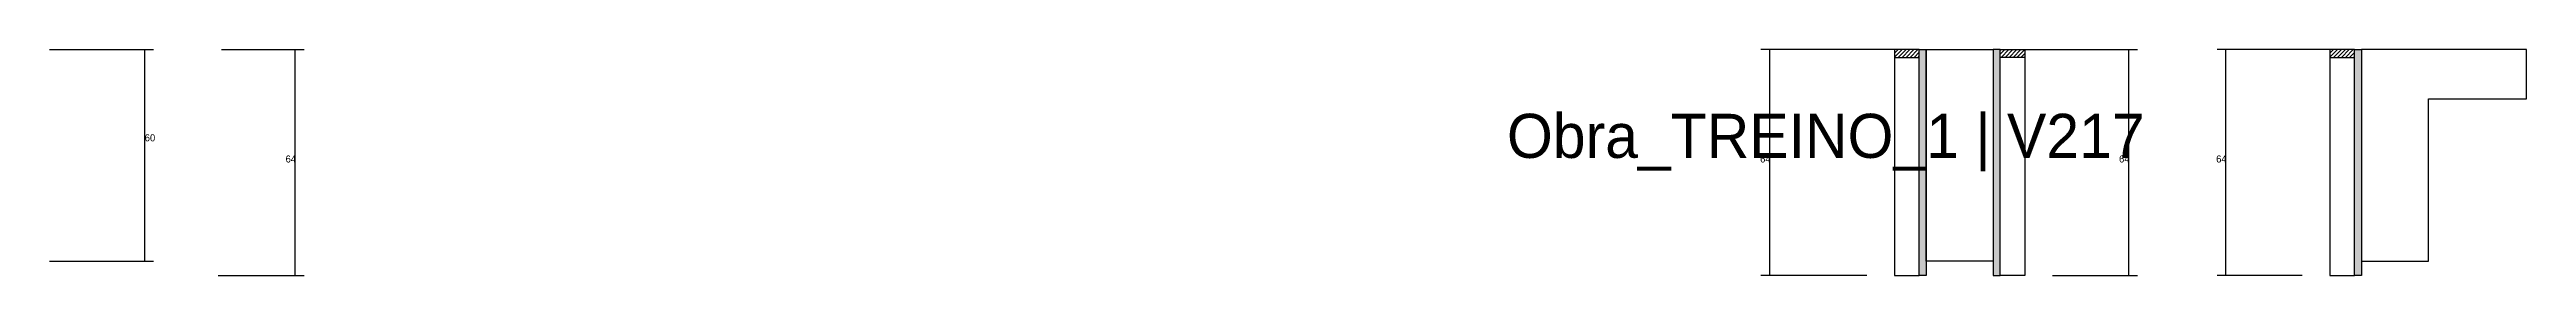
# Model space of a CAD drawing. Header units: metres. Extents: x -2848 to 22762, y -49062 to 1016.
# Drawn here: x -827 to 578, y -14477 to -14349 of the extents above; entities that cross this region are included whole.
import ezdxf

# ---------------------------------------------------------------- set-up
doc = ezdxf.new("R2010")
doc.units = ezdxf.units.M
for name, color, linetype in [('CONCRETO', 251, 'Continuous'), ('COTA', 4, 'Continuous'), ('Cota Seção (2x)', 4, 'Continuous'), ('Hachura', 253, 'Continuous'), ('LABEL_ID', 3, 'Continuous'), ('Madeira', 126, 'Continuous'), ('Painéis', 200, 'Continuous')]:
    doc.layers.add(name, color=color, linetype=linetype)

msp = doc.modelspace()

# ---------------------------------------------------------------- texts
at = {"layer": 'COTA'}
for p in [(-692.8, -14412.6), (143.6, -14412.6), (347.2, -14412.6), (402.3, -14412.6)]:
    msp.add_text('64', height=4, dxfattribs=at).set_placement(p)
at = {"layer": 'Cota Seção (2x)'}
msp.add_text('60', height=4, dxfattribs=at).set_placement((-772.7, -14400.6))
at = {"layer": 'LABEL_ID'}
msp.add_text('Obra_TREINO_1 | V217', height=25, dxfattribs=at).set_placement((0, -14410))

# ---------------------------------------------------------------- hatches: boundary and pattern name
at = {"layer": 'Hachura'}
h = msp.add_hatch(dxfattribs=at)
h.set_pattern_fill('ANSI31', scale=0.5)
h.paths.add_polyline_path([(233.8, -14353), (233.8, -14348.6), (233.8, -14348.6), (219.8, -14348.6), (219.8, -14348.6), (219.8, -14353), (219.8, -14353), (233.8, -14353)])
h = msp.add_hatch(color=8, dxfattribs=at)
h.dxf.hatch_style = 1
h.paths.add_polyline_path([(233.8, -14348.6), (237.8, -14348.6), (237.8, -14348.6), (237.8, -14476.6), (237.8, -14476.6), (233.8, -14476.6), (233.8, -14476.6), (233.8, -14348.6)])
h = msp.add_hatch(color=8, dxfattribs=at)
h.dxf.hatch_style = 1
h.paths.add_polyline_path([(279.8, -14348.6), (275.8, -14348.6), (275.8, -14348.6), (275.8, -14476.6), (275.8, -14476.6), (279.8, -14476.6), (279.8, -14476.6), (279.8, -14348.6)])
h = msp.add_hatch(dxfattribs=at)
h.set_pattern_fill('ANSI31', scale=0.5)
h.paths.add_polyline_path([(279.8, -14353), (279.8, -14348.6), (279.8, -14348.6), (293.8, -14348.6), (293.8, -14348.6), (293.8, -14353), (293.8, -14353), (279.8, -14353)])
h = msp.add_hatch(dxfattribs=at)
h.set_pattern_fill('ANSI31', scale=0.5)
h.paths.add_polyline_path([(480.7, -14353), (480.7, -14348.6), (480.7, -14348.6), (466.7, -14348.6), (466.7, -14348.6), (466.7, -14353), (466.7, -14353), (480.7, -14353)])
h = msp.add_hatch(color=8, dxfattribs=at)
h.dxf.hatch_style = 1
h.paths.add_polyline_path([(480.7, -14348.6), (484.7, -14348.6), (484.7, -14348.6), (484.7, -14476.6), (484.7, -14476.6), (480.7, -14476.6), (480.7, -14476.6), (480.7, -14348.6)])

# ---------------------------------------------------------------- linework, layer by layer
at = {"layer": 'CONCRETO'}
for points in [[(237.8, -14348.6), (237.8, -14348.6), (275.8, -14348.6), (275.8, -14376.6), (275.8, -14376.6), (275.8, -14468.6), (237.8, -14468.6), (237.8, -14348.6)], [(578.3, -14376.6), (578.3, -14348.6), (484.7, -14348.6), (484.7, -14376.6), (484.7, -14376.6), (484.7, -14468.6), (522.7, -14468.6), (522.7, -14376.6)]]:
    msp.add_lwpolyline(points, close=True, dxfattribs=at)
at = {"layer": 'COTA'}
for p, q in [((-729.1, -14348.6), (-682.3, -14348.6)), ((-687.3, -14476.6), (-687.3, -14348.6)), ((219.8, -14348.6), (144.1, -14348.6)), ((149.1, -14476.6), (149.1, -14348.6)), ((293.8, -14348.6), (357.7, -14348.6)), ((352.7, -14476.6), (352.7, -14348.6)), ((466.7, -14348.6), (402.8, -14348.6)), ((407.8, -14476.6), (407.8, -14348.6)), ((-731.1, -14476.6), (-682.3, -14476.6)), ((204.2, -14476.6), (144.1, -14476.6)), ((309.4, -14476.6), (357.7, -14476.6)), ((451.1, -14476.6), (402.8, -14476.6))]:
    msp.add_line(p, q, dxfattribs=at)
at = {"layer": 'Cota Seção (2x)'}
for p, q in [((-826.7, -14348.6), (-767.7, -14348.6)), ((-772.7, -14468.6), (-772.7, -14348.6)), ((-826.7, -14468.6), (-767.7, -14468.6))]:
    msp.add_line(p, q, dxfattribs=at)
at = {"layer": 'Madeira'}
for points in [[(233.8, -14353), (233.8, -14348.6), (219.8, -14348.6), (219.8, -14353)], [(233.8, -14348.6), (219.8, -14348.6), (219.8, -14476.6), (233.8, -14476.6)], [(279.8, -14353), (279.8, -14348.6), (293.8, -14348.6), (293.8, -14353)], [(279.8, -14348.6), (293.8, -14348.6), (293.8, -14476.6), (279.8, -14476.6)], [(480.7, -14353), (480.7, -14348.6), (466.7, -14348.6), (466.7, -14353)], [(480.7, -14348.6), (466.7, -14348.6), (466.7, -14476.6), (480.7, -14476.6)]]:
    msp.add_lwpolyline(points, close=True, dxfattribs=at)
at = {"layer": 'Painéis'}
for points in [[(233.8, -14348.6), (237.8, -14348.6), (237.8, -14476.6), (233.8, -14476.6)], [(279.8, -14348.6), (275.8, -14348.6), (275.8, -14476.6), (279.8, -14476.6)], [(480.7, -14348.6), (484.7, -14348.6), (484.7, -14476.6), (480.7, -14476.6)]]:
    msp.add_lwpolyline(points, close=True, dxfattribs=at)

msp.set_redraw_order([(e.dxf.handle, doc.entitydb.next_handle()) for e in msp.query("TEXT MTEXT ATTDEF DIMENSION ARC_DIMENSION")])  # texts and dimensions are drawn at this point

doc.saveas('drawing.dxf')
